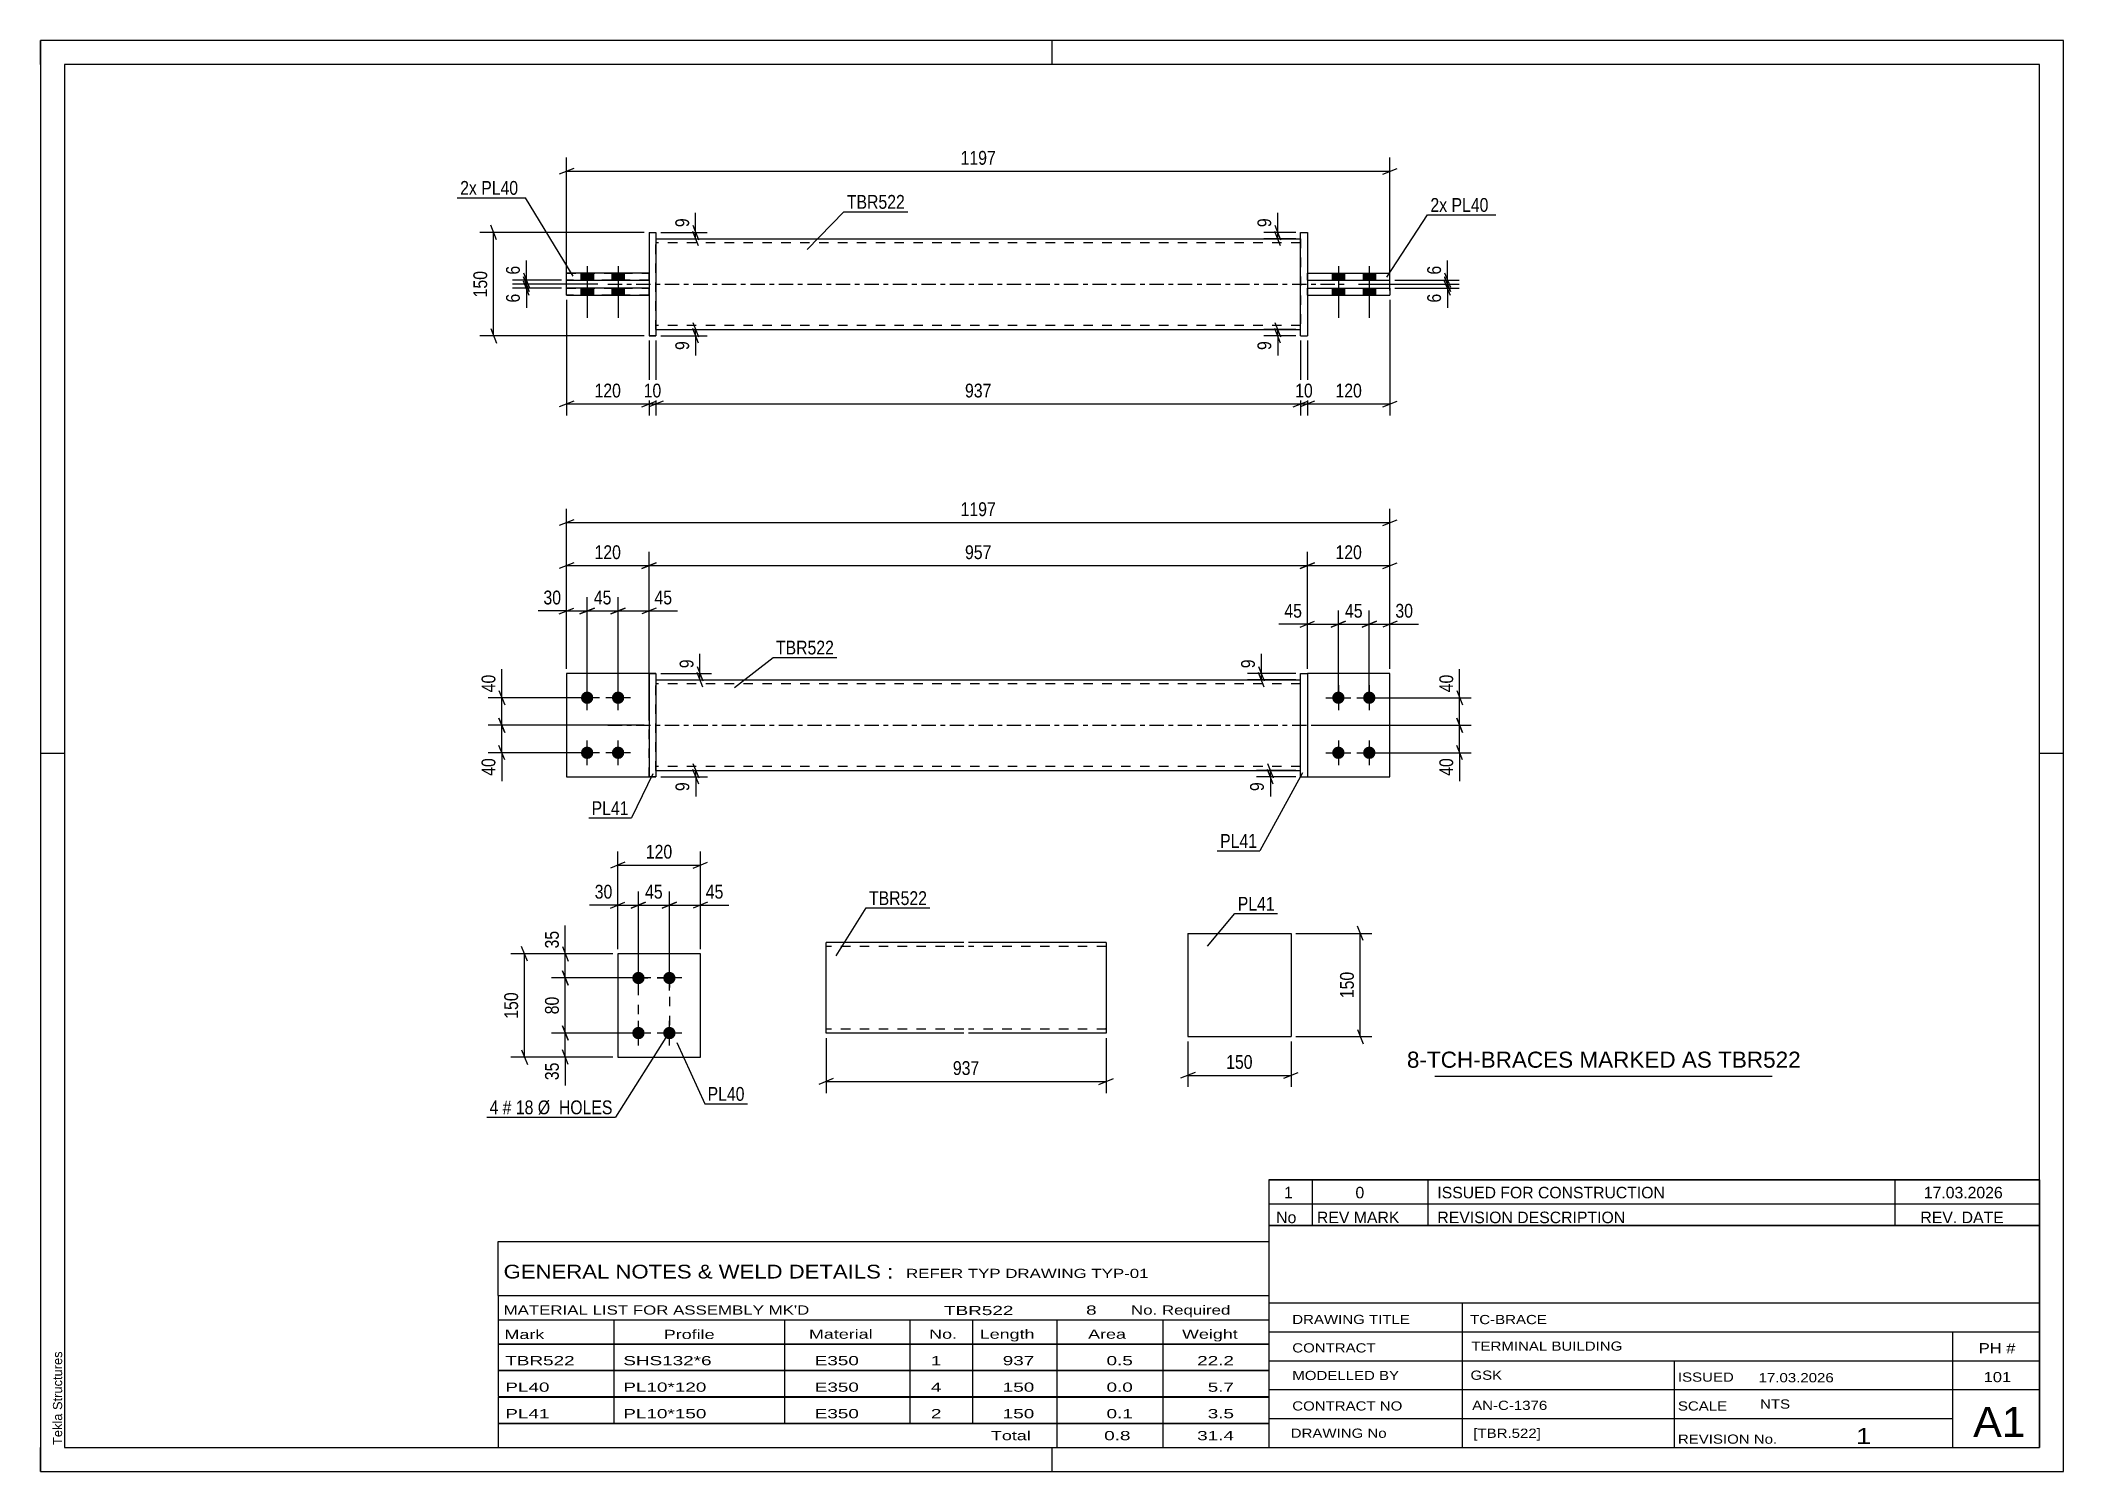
# Model space of a CAD drawing. Header units: millimetres. Extents: x 0 to 420, y 0 to 297.
import ezdxf

# ---------------------------------------------------------------- set-up
doc = ezdxf.new("R2010")
doc.units = ezdxf.units.MM
doc.linetypes.add('DXK_LINE_DOT2', pattern=[3.9198, 1.9599, -1.9599])
doc.linetypes.add('DXK_LINE_DOT3', pattern=[5.9187, 2.979, -0.9799, 0.9799, -0.9799])
doc.styles.add('Arial', font='ARIAL.TTF', dxfattribs={"height": 0.2})
doc.styles.add('Arial Narrow', font='ARIALN.TTF', dxfattribs={"height": 0.2})

# ---------------------------------------------------------------- blocks, each defined once
blk = doc.blocks.new('Unknown-581633028-1163')
at = {"color": 5, "linetype": 'Continuous'}
for p, q in [((420, 297), (0, 297)), ((0, 297), (0, 0)), ((0, 292), (0, 297)), ((210, 292), (210, 297)), ((420, 0), (420, 297)), ((415, 292), (5, 292)), ((5, 292), (5, 5)), ((415, 5), (415, 292)), ((5, 149), (0, 149)), ((420, 149), (415, 149)), ((0, 0), (0, 5)), ((5, 5), (415, 5)), ((210, 0), (210, 5)), ((0, 0), (420, 0))]:
    blk.add_line(p, q, dxfattribs=at)
at = {"color": 174, "linetype": 'Continuous', "style": 'Arial'}
blk.add_text('Tekla Structures', height=1.9102, rotation=90, dxfattribs=at).set_placement((4.5, 5.5))
blk = doc.blocks.new('Part-581633028-1810 - 1791')
at = {"color": 2, "linetype": 'Continuous'}
for p, q in [((127.78, 164.31), (261.59, 164.31)), ((127.78, 145.46), (261.59, 145.46))]:
    blk.add_line(p, q, dxfattribs=at)
at = {"color": 7, "linetype": 'DXK_LINE_DOT2'}
for p, q in [((127.78, 145.46), (127.78, 164.31)), ((261.59, 145.46), (261.59, 164.31)), ((261.59, 163.46), (127.78, 163.46)), ((261.59, 146.31), (127.78, 146.31))]:
    blk.add_line(p, q, dxfattribs=at)
at = {"color": 7, "linetype": 'DXK_LINE_DOT3'}
blk.add_line((117.78, 154.88), (271.59, 154.88), dxfattribs=at)
blk = doc.blocks.new('Part-581633028-1798 - 1791')
at = {"color": 7, "linetype": 'DXK_LINE_DOT2'}
for p, q in [((280.16, 165.6), (263.02, 165.6)), ((263.02, 165.6), (263.02, 144.17)), ((280.16, 144.17), (280.16, 165.6)), ((263.02, 144.17), (280.16, 144.17))]:
    blk.add_line(p, q, dxfattribs=at)
blk = doc.blocks.new('Part-581633028-1815 - 1791')
at = {"color": 2, "linetype": 'Continuous'}
for p, q in [((280.16, 165.6), (263.02, 165.6)), ((280.16, 144.17), (280.16, 165.6)), ((263.02, 144.17), (280.16, 144.17))]:
    blk.add_line(p, q, dxfattribs=at)
at = {"color": 7, "linetype": 'DXK_LINE_DOT2'}
blk.add_line((263.02, 165.6), (263.02, 144.17), dxfattribs=at)
blk = doc.blocks.new('Bolt-581633028-1799 - 1791')
at = {"linetype": 'Continuous'}
for points in [[(113.49, 159.31, -1), (113.49, 161.88, -1)], [(119.92, 159.31, -1), (119.92, 161.88, -1)], [(113.49, 147.88, -1), (113.49, 150.46, -1)], [(119.92, 147.88, -1), (119.92, 150.46, -1)]]:
    blk.add_hatch(color=1, dxfattribs=at).paths.add_polyline_path(points)
at = {"color": 1, "linetype": 'Continuous'}
for p, q in [((116.06, 160.6), (110.92, 160.6)), ((113.49, 158.03), (113.49, 163.17)), ((122.49, 160.6), (117.35, 160.6)), ((119.92, 158.03), (119.92, 163.17)), ((113.49, 146.6), (113.49, 151.74)), ((119.92, 146.6), (119.92, 151.74)), ((116.06, 149.17), (110.92, 149.17)), ((122.49, 149.17), (117.35, 149.17))]:
    blk.add_line(p, q, dxfattribs=at)
blk = doc.blocks.new('Bolt-581633028-1800 - 1791')
at = {"linetype": 'Continuous'}
for points in [[(269.45, 161.88, -1), (269.45, 159.31, -1)], [(275.87, 161.88, -1), (275.87, 159.31, -1)], [(269.45, 150.46, -1), (269.45, 147.88, -1)], [(275.87, 150.46, -1), (275.87, 147.88, -1)]]:
    blk.add_hatch(color=1, dxfattribs=at).paths.add_polyline_path(points)
at = {"color": 1, "linetype": 'Continuous'}
for p, q in [((266.87, 160.6), (272.02, 160.6)), ((269.45, 163.17), (269.45, 158.03)), ((273.3, 160.6), (278.45, 160.6)), ((275.87, 163.17), (275.87, 158.03)), ((269.45, 151.74), (269.45, 146.6)), ((275.87, 151.74), (275.87, 146.6)), ((266.87, 149.17), (272.02, 149.17)), ((273.3, 149.17), (278.45, 149.17))]:
    blk.add_line(p, q, dxfattribs=at)
blk = doc.blocks.new('Part-581633028-1820 - 1791')
at = {"color": 2, "linetype": 'Continuous'}
for p, q in [((127.78, 165.6), (126.35, 165.6)), ((126.35, 165.6), (126.35, 144.17)), ((127.78, 165.6), (127.78, 165.6)), ((127.78, 165.6), (127.78, 144.17)), ((126.35, 144.17), (127.78, 144.17))]:
    blk.add_line(p, q, dxfattribs=at)
at = {"color": 7, "linetype": 'DXK_LINE_DOT2'}
for p, q in [((126.35, 165.6), (127.78, 165.6)), ((127.78, 144.17), (126.35, 144.17))]:
    blk.add_line(p, q, dxfattribs=at)
blk = doc.blocks.new('Part-581633028-1825 - 1791')
at = {"color": 7, "linetype": 'DXK_LINE_DOT2'}
for p, q in [((126.35, 165.6), (109.2, 165.6)), ((109.2, 165.6), (109.2, 144.17)), ((126.35, 144.17), (126.35, 165.6)), ((109.2, 144.17), (126.35, 144.17))]:
    blk.add_line(p, q, dxfattribs=at)
blk = doc.blocks.new('Part-581633028-1830 - 1791')
at = {"color": 2, "linetype": 'Continuous'}
for p, q in [((126.35, 165.6), (109.2, 165.6)), ((109.2, 165.6), (109.2, 144.17)), ((109.2, 144.17), (126.35, 144.17))]:
    blk.add_line(p, q, dxfattribs=at)
at = {"color": 7, "linetype": 'DXK_LINE_DOT2'}
blk.add_line((126.35, 144.17), (126.35, 165.6), dxfattribs=at)
blk = doc.blocks.new('Part-581633028-1835 - 1791')
at = {"color": 2, "linetype": 'Continuous'}
for p, q in [((261.59, 165.6), (263.02, 165.6)), ((261.59, 144.17), (261.59, 165.6)), ((263.02, 165.6), (263.02, 144.17)), ((261.59, 144.17), (261.59, 144.17)), ((261.59, 144.17), (263.02, 144.17))]:
    blk.add_line(p, q, dxfattribs=at)
at = {"color": 7, "linetype": 'DXK_LINE_DOT2'}
for p, q in [((261.59, 165.6), (263.02, 165.6)), ((261.59, 144.17), (263.02, 144.17))]:
    blk.add_line(p, q, dxfattribs=at)
blk = doc.blocks.new('Part-581633028-2156 - 2128')
at = {"color": 2, "linetype": 'Continuous'}
for p, q in [((127.78, 255.85), (261.59, 255.85)), ((127.78, 236.99), (261.59, 236.99))]:
    blk.add_line(p, q, dxfattribs=at)
at = {"color": 7, "linetype": 'DXK_LINE_DOT2'}
for p, q in [((127.78, 236.99), (127.78, 255.85)), ((261.59, 254.99), (127.78, 254.99)), ((261.59, 255.85), (261.59, 236.99)), ((261.59, 237.85), (127.78, 237.85))]:
    blk.add_line(p, q, dxfattribs=at)
at = {"color": 7, "linetype": 'DXK_LINE_DOT3'}
blk.add_line((117.78, 246.42), (271.59, 246.42), dxfattribs=at)
blk = doc.blocks.new('Part-581633028-2140 - 2128')
at = {"color": 2, "linetype": 'Continuous'}
for p, q in [((126.35, 257.14), (127.78, 257.14)), ((126.35, 257.14), (126.35, 235.71)), ((127.78, 257.14), (127.78, 257.14)), ((127.78, 257.14), (127.78, 235.71)), ((127.78, 235.71), (126.35, 235.71)), ((126.35, 235.71), (126.35, 235.71))]:
    blk.add_line(p, q, dxfattribs=at)
at = {"color": 7, "linetype": 'DXK_LINE_DOT2'}
for p, q in [((126.35, 257.14), (127.78, 257.14)), ((126.35, 235.71), (127.78, 235.71)), ((126.35, 235.71), (126.35, 235.71))]:
    blk.add_line(p, q, dxfattribs=at)
blk = doc.blocks.new('Part-581633028-2150 - 2128')
at = {"color": 2, "linetype": 'Continuous'}
for p, q in [((126.35, 245.57), (109.2, 245.57)), ((109.2, 244.14), (109.2, 245.57)), ((109.2, 244.14), (126.35, 244.14)), ((109.2, 244.14), (109.2, 244.14)), ((126.35, 244.14), (126.35, 245.57))]:
    blk.add_line(p, q, dxfattribs=at)
at = {"color": 7, "linetype": 'DXK_LINE_DOT2'}
for p, q in [((109.2, 245.57), (126.35, 245.57)), ((126.35, 244.14), (109.2, 244.14))]:
    blk.add_line(p, q, dxfattribs=at)
blk = doc.blocks.new('Part-581633028-2134 - 2128')
at = {"color": 2, "linetype": 'Continuous'}
for p, q in [((263.02, 245.57), (280.16, 245.57)), ((263.02, 244.14), (263.02, 245.57)), ((263.02, 244.14), (263.02, 244.14)), ((263.02, 244.14), (280.16, 244.14)), ((280.16, 245.57), (280.16, 244.14))]:
    blk.add_line(p, q, dxfattribs=at)
at = {"color": 7, "linetype": 'DXK_LINE_DOT2'}
for p, q in [((263.02, 245.57), (280.16, 245.57)), ((263.02, 244.14), (280.16, 244.14))]:
    blk.add_line(p, q, dxfattribs=at)
blk = doc.blocks.new('Part-581633028-2139 - 2128')
at = {"color": 2, "linetype": 'Continuous'}
for p, q in [((263.02, 248.71), (280.16, 248.71)), ((263.02, 247.28), (263.02, 248.71)), ((280.16, 247.28), (280.16, 248.71)), ((263.02, 247.28), (263.02, 247.28)), ((263.02, 247.28), (280.16, 247.28))]:
    blk.add_line(p, q, dxfattribs=at)
at = {"color": 7, "linetype": 'DXK_LINE_DOT2'}
for p, q in [((263.02, 248.71), (280.16, 248.71)), ((263.02, 247.28), (280.16, 247.28))]:
    blk.add_line(p, q, dxfattribs=at)
blk = doc.blocks.new('Part-581633028-2145 - 2128')
at = {"color": 2, "linetype": 'Continuous'}
for p, q in [((126.35, 248.71), (109.2, 248.71)), ((109.2, 247.28), (109.2, 248.71)), ((126.35, 247.28), (126.35, 248.71)), ((109.2, 247.28), (126.35, 247.28)), ((109.2, 247.28), (109.2, 247.28))]:
    blk.add_line(p, q, dxfattribs=at)
at = {"color": 7, "linetype": 'DXK_LINE_DOT2'}
for p, q in [((109.2, 248.71), (126.35, 248.71)), ((126.35, 247.28), (109.2, 247.28))]:
    blk.add_line(p, q, dxfattribs=at)
blk = doc.blocks.new('Part-581633028-2151 - 2128')
at = {"color": 2, "linetype": 'Continuous'}
for p, q in [((261.59, 257.14), (261.59, 257.14)), ((261.59, 235.71), (261.59, 257.14)), ((261.59, 257.14), (263.02, 257.14)), ((263.02, 257.14), (263.02, 257.14)), ((263.02, 257.14), (263.02, 235.71)), ((261.59, 235.71), (263.02, 235.71)), ((261.59, 235.71), (261.59, 235.71)), ((263.02, 235.71), (263.02, 235.71))]:
    blk.add_line(p, q, dxfattribs=at)
at = {"color": 7, "linetype": 'DXK_LINE_DOT2'}
for p, q in [((261.59, 257.14), (263.02, 257.14)), ((261.59, 235.71), (263.02, 235.71)), ((263.02, 235.71), (263.02, 235.71))]:
    blk.add_line(p, q, dxfattribs=at)
blk = doc.blocks.new('Bolt-581633028-2157 - 2128')
at = {"linetype": 'Continuous'}
for points in [[(270.73, 248.71), (268.16, 248.71), (268.16, 247.28), (270.73, 247.28)], [(270.73, 248.71), (268.16, 248.71), (268.16, 247.28), (270.73, 247.28)], [(277.16, 248.71), (274.59, 248.71), (274.59, 247.28), (277.16, 247.28)], [(277.16, 248.71), (274.59, 248.71), (274.59, 247.28), (277.16, 247.28)], [(270.73, 245.57), (268.16, 245.57), (268.16, 244.14), (270.73, 244.14)], [(270.73, 245.57), (268.16, 245.57), (268.16, 244.14), (270.73, 244.14)], [(277.16, 245.57), (274.59, 245.57), (274.59, 244.14), (277.16, 244.14)], [(277.16, 245.57), (274.59, 245.57), (274.59, 244.14), (277.16, 244.14)]]:
    blk.add_hatch(color=1, dxfattribs=at).paths.add_polyline_path(points)
at = {"color": 1, "linetype": 'Continuous'}
for p, q in [((268.16, 248.71), (268.16, 247.28)), ((268.16, 248.71), (268.16, 247.28)), ((269.45, 250.14), (269.45, 239.42)), ((269.45, 250.14), (269.45, 239.42)), ((270.73, 248.71), (270.73, 247.28)), ((270.73, 248.71), (270.73, 247.28)), ((274.59, 248.71), (274.59, 247.28)), ((274.59, 248.71), (274.59, 247.28)), ((275.87, 250.14), (275.87, 239.42)), ((275.87, 250.14), (275.87, 239.42)), ((277.16, 248.71), (277.16, 247.28)), ((277.16, 248.71), (277.16, 247.28)), ((268.16, 245.57), (268.16, 244.14)), ((268.16, 245.57), (268.16, 244.14)), ((270.73, 245.57), (270.73, 244.14)), ((270.73, 245.57), (270.73, 244.14)), ((274.59, 245.57), (274.59, 244.14)), ((274.59, 245.57), (274.59, 244.14)), ((277.16, 245.57), (277.16, 244.14)), ((277.16, 245.57), (277.16, 244.14))]:
    blk.add_line(p, q, dxfattribs=at)
blk = doc.blocks.new('Bolt-581633028-2158 - 2128')
at = {"linetype": 'Continuous'}
for points in [[(112.2, 247.28), (114.78, 247.28), (114.78, 248.71), (112.2, 248.71)], [(112.2, 247.28), (114.78, 247.28), (114.78, 248.71), (112.2, 248.71)], [(118.63, 247.28), (121.2, 247.28), (121.2, 248.71), (118.63, 248.71)], [(118.63, 247.28), (121.2, 247.28), (121.2, 248.71), (118.63, 248.71)], [(112.2, 244.14), (114.78, 244.14), (114.78, 245.57), (112.2, 245.57)], [(112.2, 244.14), (114.78, 244.14), (114.78, 245.57), (112.2, 245.57)], [(118.63, 244.14), (121.2, 244.14), (121.2, 245.57), (118.63, 245.57)], [(118.63, 244.14), (121.2, 244.14), (121.2, 245.57), (118.63, 245.57)]]:
    blk.add_hatch(color=1, dxfattribs=at).paths.add_polyline_path(points)
at = {"color": 1, "linetype": 'Continuous'}
for p, q in [((112.2, 248.71), (112.2, 247.28)), ((112.2, 248.71), (112.2, 247.28)), ((113.49, 250.14), (113.49, 239.42)), ((113.49, 250.14), (113.49, 239.42)), ((114.78, 248.71), (114.78, 247.28)), ((114.78, 248.71), (114.78, 247.28)), ((118.63, 248.71), (118.63, 247.28)), ((118.63, 248.71), (118.63, 247.28)), ((119.92, 250.14), (119.92, 239.42)), ((119.92, 250.14), (119.92, 239.42)), ((121.2, 248.71), (121.2, 247.28)), ((121.2, 248.71), (121.2, 247.28)), ((112.2, 245.57), (112.2, 244.14)), ((112.2, 245.57), (112.2, 244.14)), ((114.78, 245.57), (114.78, 244.14)), ((114.78, 245.57), (114.78, 244.14)), ((118.63, 245.57), (118.63, 244.14)), ((118.63, 245.57), (118.63, 244.14)), ((121.2, 245.57), (121.2, 244.14)), ((121.2, 245.57), (121.2, 244.14))]:
    blk.add_line(p, q, dxfattribs=at)
blk = doc.blocks.new('Bolt-581633028-1444 - 1410')
at = {"linetype": 'Continuous'}
for points in [[(124.14, 101.14, -1), (124.14, 103.71, -1)], [(130.57, 101.14, -1), (130.57, 103.71, -1)], [(124.14, 89.71, -1), (124.14, 92.29, -1)], [(130.57, 89.71, -1), (130.57, 92.29, -1)]]:
    blk.add_hatch(color=1, dxfattribs=at).paths.add_polyline_path(points)
at = {"color": 1, "linetype": 'Continuous'}
for p, q in [((126.71, 102.43), (121.57, 102.43)), ((124.14, 99.86), (124.14, 105)), ((133.14, 102.43), (128, 102.43)), ((130.57, 99.86), (130.57, 105)), ((124.14, 88.43), (124.14, 93.57)), ((130.57, 88.43), (130.57, 93.57)), ((126.71, 91), (121.57, 91)), ((133.14, 91), (128, 91))]:
    blk.add_line(p, q, dxfattribs=at)
blk = doc.blocks.new('Part-581633028-1459 - 1410')
at = {"color": 2, "linetype": 'Continuous'}
for p, q in [((137, 107.43), (119.85, 107.43)), ((119.85, 107.43), (119.85, 86)), ((137, 86), (137, 107.43)), ((119.85, 86), (137, 86))]:
    blk.add_line(p, q, dxfattribs=at)
blk = doc.blocks.new('Part-581633028-1390 - 1374')
at = {"color": 2, "linetype": 'Continuous'}
for p, q in [((238.19, 111.69), (238.19, 90.26)), ((238.19, 111.69), (259.62, 111.69)), ((259.62, 111.69), (259.62, 90.26)), ((238.19, 90.26), (259.62, 90.26))]:
    blk.add_line(p, q, dxfattribs=at)
blk = doc.blocks.new('Part-581633028-1273 - 1255')
at = {"color": 2, "linetype": 'Continuous'}
for p, q in [((191.67, 109.81), (163.09, 109.81)), ((163.09, 91.08), (163.09, 109.81)), ((221.24, 109.81), (192.67, 109.81)), ((221.24, 109.81), (221.24, 109.68)), ((221.24, 109.68), (221.24, 108.09)), ((221.24, 108.09), (221.24, 90.95)), ((163.09, 90.95), (163.09, 91.08)), ((191.67, 90.95), (163.09, 90.95)), ((221.24, 90.95), (192.67, 90.95))]:
    blk.add_line(p, q, dxfattribs=at)
at = {"color": 7, "linetype": 'DXK_LINE_DOT2'}
for p, q in [((221.24, 109.3), (221.24, 108.09)), ((191.67, 108.95), (163.09, 108.95)), ((221.24, 108.95), (192.67, 108.95)), ((163.09, 91.81), (163.09, 91.87)), ((191.67, 91.81), (163.09, 91.81)), ((163.09, 90.95), (163.09, 90.95)), ((221.24, 91.81), (192.67, 91.81)), ((221.24, 91.87), (221.24, 92.01)), ((221.24, 91.81), (221.24, 91.87)), ((221.24, 91.81), (221.24, 91.87))]:
    blk.add_line(p, q, dxfattribs=at)
blk = doc.blocks.new('Rectangle-581633028-1568 - 1410')
at = {"color": 1, "linetype": 'DXK_LINE_DOT2'}
blk.add_lwpolyline([(124.14, 102.43), (130.57, 102.43), (130.57, 91), (124.14, 91), (124.14, 102.43)], close=True, dxfattribs=at)
blk = doc.blocks.new('StraightDimension-581633028-1869 - 1791')
at = {"color": 7, "linetype": 'Continuous'}
for p, q in [((95.19, 156.38), (96.39, 153.38)), ((125.35, 154.88), (92.94, 154.88)), ((95.79, 149.17), (95.79, 154.88)), ((112.49, 149.17), (92.94, 149.17)), ((96.39, 147.67), (95.19, 150.67))]:
    blk.add_line(p, q, dxfattribs=at)
at = {"color": 0}
blk.add_wipeout([(95.04, 148.65), (90.84, 148.65), (90.84, 143.79), (95.04, 143.79)], dxfattribs=at)
at = {"color": 7, "linetype": 'Continuous'}
blk.add_line((95.79, 149.17), (95.79, 143.26), dxfattribs=at)
blk.add_line((95.79, 149.17), (95.79, 143.26), dxfattribs=at)
at = {"color": 3, "style": 'Arial Narrow'}
blk.add_text('40', height=2.863, rotation=90.0002, dxfattribs=at).set_placement((94.44, 144.39))
blk = doc.blocks.new('StraightDimension-581633028-2023 - 1791')
at = {"color": 7, "linetype": 'Continuous'}
for p, q in [((110.7, 197.54), (107.7, 196.34)), ((109.2, 166.6), (109.2, 199.79)), ((278.66, 196.34), (281.66, 197.54)), ((280.16, 166.6), (280.16, 199.79)), ((109.2, 196.94), (280.16, 196.94))]:
    blk.add_line(p, q, dxfattribs=at)
at = {"color": 0}
blk.add_wipeout([(198.94, 197.69), (198.94, 201.89), (190.43, 201.89), (190.43, 197.69)], dxfattribs=at)
at = {"color": 3, "style": 'Arial Narrow'}
blk.add_text('1197', height=2.863, dxfattribs=at).set_placement((191.03, 198.29))
blk = doc.blocks.new('StraightDimension-581633028-1842 - 1791')
at = {"color": 7, "linetype": 'Continuous'}
for p, q in [((260.59, 165.6), (250.62, 165.6)), ((260.59, 164.31), (250.62, 164.31)), ((252.87, 167.1), (254.07, 164.1)), ((254.07, 162.81), (252.87, 165.81)), ((253.47, 164.31), (253.47, 165.6))]:
    blk.add_line(p, q, dxfattribs=at)
at = {"color": 0}
blk.add_wipeout([(252.72, 169.15), (248.52, 169.15), (248.52, 166.12), (252.72, 166.12)], dxfattribs=at)
at = {"color": 7, "linetype": 'Continuous'}
blk.add_line((253.47, 165.6), (253.47, 169.68), dxfattribs=at)
blk.add_line((253.47, 165.6), (253.47, 169.68), dxfattribs=at)
at = {"color": 3, "style": 'Arial Narrow'}
blk.add_text('9', height=2.86, rotation=90.0002, dxfattribs=at).set_placement((252.12, 166.72))
blk = doc.blocks.new('StraightDimension-581633028-2043 - 1791')
at = {"color": 7, "linetype": 'Continuous'}
for p, q in [((261.52, 175.26), (264.52, 176.46)), ((263.02, 166.6), (263.02, 178.71)), ((270.95, 176.46), (267.95, 175.26)), ((269.45, 161.6), (269.45, 178.71)), ((263.02, 175.86), (269.45, 175.86))]:
    blk.add_line(p, q, dxfattribs=at)
at = {"color": 0}
blk.add_wipeout([(262.49, 176.61), (262.49, 180.81), (257.64, 180.81), (257.64, 176.61)], dxfattribs=at)
at = {"color": 7, "linetype": 'Continuous'}
blk.add_line((263.02, 175.86), (257.11, 175.86), dxfattribs=at)
blk.add_line((263.02, 175.86), (257.11, 175.86), dxfattribs=at)
at = {"color": 3, "style": 'Arial Narrow'}
blk.add_text('45', height=2.863, dxfattribs=at).set_placement((258.24, 177.21))
blk = doc.blocks.new('StraightDimension-581633028-1851 - 1791')
at = {"color": 7, "linetype": 'Continuous'}
for p, q in [((260.59, 145.46), (252.48, 145.46)), ((260.59, 144.17), (252.48, 144.17)), ((254.73, 146.96), (255.93, 143.96)), ((255.93, 142.67), (254.73, 145.67)), ((255.33, 144.17), (255.33, 145.46))]:
    blk.add_line(p, q, dxfattribs=at)
at = {"color": 0}
blk.add_wipeout([(254.58, 143.65), (250.38, 143.65), (250.38, 140.62), (254.58, 140.62)], dxfattribs=at)
at = {"color": 7, "linetype": 'Continuous'}
blk.add_line((255.33, 144.17), (255.33, 140.09), dxfattribs=at)
blk.add_line((255.33, 144.17), (255.33, 140.09), dxfattribs=at)
at = {"color": 3, "style": 'Arial Narrow'}
blk.add_text('9', height=2.86, rotation=90.0002, dxfattribs=at).set_placement((253.98, 141.22))
blk = doc.blocks.new('StraightDimension-581633028-1988 - 1791')
at = {"color": 7, "linetype": 'Continuous'}
for p, q in [((109.2, 166.6), (109.2, 190.86)), ((126.35, 155.88), (126.35, 190.86)), ((110.7, 188.61), (107.7, 187.41)), ((109.2, 188.01), (126.35, 188.01)), ((124.85, 187.41), (127.85, 188.61))]:
    blk.add_line(p, q, dxfattribs=at)
at = {"color": 0}
blk.add_wipeout([(121.12, 188.76), (121.12, 192.96), (114.43, 192.96), (114.43, 188.76)], dxfattribs=at)
at = {"color": 3, "style": 'Arial Narrow'}
blk.add_text('120', height=2.863, dxfattribs=at).set_placement((115.03, 189.36))
blk = doc.blocks.new('StraightDimension-581633028-1924 - 1791')
at = {"color": 7, "linetype": 'Continuous'}
for p, q in [((113.49, 161.6), (113.49, 181.46)), ((119.92, 161.6), (119.92, 181.46)), ((111.99, 178.01), (114.99, 179.21)), ((113.49, 178.61), (119.92, 178.61)), ((121.42, 179.21), (118.42, 178.01))]:
    blk.add_line(p, q, dxfattribs=at)
at = {"color": 0}
blk.add_wipeout([(119.13, 179.36), (119.13, 183.56), (114.28, 183.56), (114.28, 179.36)], dxfattribs=at)
at = {"color": 3, "style": 'Arial Narrow'}
blk.add_text('45', height=2.863, dxfattribs=at).set_placement((114.88, 179.96))
blk = doc.blocks.new('StraightDimension-581633028-1860 - 1791')
at = {"color": 7, "linetype": 'Continuous'}
for p, q in [((128.78, 145.46), (138.45, 145.46)), ((128.78, 144.17), (138.45, 144.17)), ((135.45, 146.96), (136.65, 143.96)), ((136.65, 142.67), (135.45, 145.67)), ((136.05, 144.17), (136.05, 145.46))]:
    blk.add_line(p, q, dxfattribs=at)
at = {"color": 0}
blk.add_wipeout([(135.3, 143.65), (131.1, 143.65), (131.1, 140.62), (135.3, 140.62)], dxfattribs=at)
at = {"color": 7, "linetype": 'Continuous'}
blk.add_line((136.05, 144.17), (136.05, 140.09), dxfattribs=at)
blk.add_line((136.05, 144.17), (136.05, 140.09), dxfattribs=at)
at = {"color": 3, "style": 'Arial Narrow'}
blk.add_text('9', height=2.86, rotation=90.0002, dxfattribs=at).set_placement((134.7, 141.22))
blk = doc.blocks.new('StraightDimension-581633028-1878 - 1791')
at = {"color": 7, "linetype": 'Continuous'}
for p, q in [((112.49, 160.6), (92.94, 160.6)), ((95.19, 162.1), (96.39, 159.1)), ((95.79, 154.88), (95.79, 160.6)), ((96.39, 153.38), (95.19, 156.38)), ((125.35, 154.88), (92.94, 154.88))]:
    blk.add_line(p, q, dxfattribs=at)
at = {"color": 0}
blk.add_wipeout([(95.04, 165.98), (90.84, 165.98), (90.84, 161.12), (95.04, 161.12)], dxfattribs=at)
at = {"color": 7, "linetype": 'Continuous'}
blk.add_line((95.79, 160.6), (95.79, 166.51), dxfattribs=at)
blk.add_line((95.79, 160.6), (95.79, 166.51), dxfattribs=at)
at = {"color": 3, "style": 'Arial Narrow'}
blk.add_text('40', height=2.863, rotation=90.0002, dxfattribs=at).set_placement((94.44, 161.72))
blk = doc.blocks.new('StraightDimension-581633028-1908 - 1791')
at = {"color": 7, "linetype": 'Continuous'}
for p, q in [((119.92, 161.6), (119.92, 181.46)), ((126.35, 166.6), (126.35, 181.46)), ((118.42, 178.01), (121.42, 179.21)), ((119.92, 178.61), (126.35, 178.61)), ((127.85, 179.21), (124.85, 178.01))]:
    blk.add_line(p, q, dxfattribs=at)
at = {"color": 0}
blk.add_wipeout([(131.73, 179.36), (131.73, 183.56), (126.87, 183.56), (126.87, 179.36)], dxfattribs=at)
at = {"color": 7, "linetype": 'Continuous'}
blk.add_line((126.35, 178.61), (132.25, 178.61), dxfattribs=at)
blk.add_line((126.35, 178.61), (132.25, 178.61), dxfattribs=at)
at = {"color": 3, "style": 'Arial Narrow'}
blk.add_text('45', height=2.863, dxfattribs=at).set_placement((127.47, 179.96))
blk = doc.blocks.new('StraightDimension-581633028-1937 - 1791')
at = {"color": 7, "linetype": 'Continuous'}
for p, q in [((109.2, 166.6), (109.2, 181.46)), ((113.49, 161.6), (113.49, 181.46)), ((107.7, 178.01), (110.7, 179.21)), ((109.2, 178.61), (113.49, 178.61)), ((114.99, 179.21), (111.99, 178.01))]:
    blk.add_line(p, q, dxfattribs=at)
at = {"color": 0}
blk.add_wipeout([(108.68, 179.36), (108.68, 183.56), (103.82, 183.56), (103.82, 179.36)], dxfattribs=at)
at = {"color": 7, "linetype": 'Continuous'}
blk.add_line((109.2, 178.61), (103.3, 178.61), dxfattribs=at)
blk.add_line((109.2, 178.61), (103.3, 178.61), dxfattribs=at)
at = {"color": 3, "style": 'Arial Narrow'}
blk.add_text('30', height=2.863, dxfattribs=at).set_placement((104.42, 179.96))
blk = doc.blocks.new('StraightDimension-581633028-2059 - 1791')
at = {"color": 7, "linetype": 'Continuous'}
for p, q in [((267.95, 175.26), (270.95, 176.46)), ((269.45, 161.6), (269.45, 178.71)), ((277.37, 176.46), (274.37, 175.26)), ((275.87, 161.6), (275.87, 178.71)), ((269.45, 175.86), (275.87, 175.86))]:
    blk.add_line(p, q, dxfattribs=at)
at = {"color": 0}
blk.add_wipeout([(275.09, 176.61), (275.09, 180.81), (270.23, 180.81), (270.23, 176.61)], dxfattribs=at)
at = {"color": 3, "style": 'Arial Narrow'}
blk.add_text('45', height=2.863, dxfattribs=at).set_placement((270.83, 177.21))
blk = doc.blocks.new('StraightDimension-581633028-1954 - 1791')
at = {"color": 7, "linetype": 'Continuous'}
for p, q in [((263.02, 166.6), (263.02, 190.86)), ((280.16, 166.6), (280.16, 190.86)), ((264.52, 188.61), (261.52, 187.41)), ((263.02, 188.01), (280.16, 188.01)), ((278.66, 187.41), (281.66, 188.61))]:
    blk.add_line(p, q, dxfattribs=at)
at = {"color": 0}
blk.add_wipeout([(274.93, 188.76), (274.93, 192.96), (268.25, 192.96), (268.25, 188.76)], dxfattribs=at)
at = {"color": 3, "style": 'Arial Narrow'}
blk.add_text('120', height=2.863, dxfattribs=at).set_placement((268.85, 189.36))
blk = doc.blocks.new('StraightDimension-581633028-1973 - 1791')
at = {"color": 7, "linetype": 'Continuous'}
for p, q in [((126.35, 155.88), (126.35, 190.86)), ((263.02, 166.6), (263.02, 190.86)), ((127.85, 188.61), (124.85, 187.41)), ((126.35, 188.01), (263.02, 188.01)), ((261.52, 187.41), (264.52, 188.61))]:
    blk.add_line(p, q, dxfattribs=at)
at = {"color": 0}
blk.add_wipeout([(198.02, 188.76), (198.02, 192.96), (191.34, 192.96), (191.34, 188.76)], dxfattribs=at)
at = {"color": 3, "style": 'Arial Narrow'}
blk.add_text('957', height=2.863, dxfattribs=at).set_placement((191.94, 189.36))
blk = doc.blocks.new('StraightDimension-581633028-2004 - 1791')
at = {"color": 7, "linetype": 'Continuous'}
for p, q in [((276.87, 160.6), (297.03, 160.6)), ((294.03, 162.1), (295.23, 159.1)), ((294.63, 154.88), (294.63, 160.6)), ((295.23, 153.38), (294.03, 156.38)), ((264.02, 154.88), (297.03, 154.88))]:
    blk.add_line(p, q, dxfattribs=at)
at = {"color": 0}
blk.add_wipeout([(293.88, 165.98), (289.68, 165.98), (289.68, 161.12), (293.88, 161.12)], dxfattribs=at)
at = {"color": 7, "linetype": 'Continuous'}
blk.add_line((294.63, 160.6), (294.63, 166.51), dxfattribs=at)
blk.add_line((294.63, 160.6), (294.63, 166.51), dxfattribs=at)
at = {"color": 3, "style": 'Arial Narrow'}
blk.add_text('40', height=2.863, rotation=90.0002, dxfattribs=at).set_placement((293.28, 161.72))
blk = doc.blocks.new('StraightDimension-581633028-2072 - 1791')
at = {"color": 7, "linetype": 'Continuous'}
for p, q in [((274.37, 175.26), (277.37, 176.46)), ((275.87, 161.6), (275.87, 178.71)), ((281.66, 176.46), (278.66, 175.26)), ((280.16, 166.6), (280.16, 178.71)), ((275.87, 175.86), (280.16, 175.86))]:
    blk.add_line(p, q, dxfattribs=at)
at = {"color": 0}
blk.add_wipeout([(285.54, 176.61), (285.54, 180.81), (280.69, 180.81), (280.69, 176.61)], dxfattribs=at)
at = {"color": 7, "linetype": 'Continuous'}
blk.add_line((280.16, 175.86), (286.07, 175.86), dxfattribs=at)
blk.add_line((280.16, 175.86), (286.07, 175.86), dxfattribs=at)
at = {"color": 3, "style": 'Arial Narrow'}
blk.add_text('30', height=2.863, dxfattribs=at).set_placement((281.29, 177.21))
blk = doc.blocks.new('StraightDimension-581633028-2013 - 1791')
at = {"color": 7, "linetype": 'Continuous'}
for p, q in [((294.03, 156.38), (295.23, 153.38)), ((264.02, 154.88), (297.03, 154.88)), ((294.63, 149.17), (294.63, 154.88)), ((276.87, 149.17), (297.03, 149.17)), ((295.23, 147.67), (294.03, 150.67))]:
    blk.add_line(p, q, dxfattribs=at)
at = {"color": 0}
blk.add_wipeout([(293.88, 148.65), (289.68, 148.65), (289.68, 143.79), (293.88, 143.79)], dxfattribs=at)
at = {"color": 7, "linetype": 'Continuous'}
blk.add_line((294.63, 149.17), (294.63, 143.26), dxfattribs=at)
blk.add_line((294.63, 149.17), (294.63, 143.26), dxfattribs=at)
at = {"color": 3, "style": 'Arial Narrow'}
blk.add_text('40', height=2.863, rotation=90.0002, dxfattribs=at).set_placement((293.28, 144.39))
blk = doc.blocks.new('StraightDimension-581633028-2089 - 1791')
at = {"color": 7, "linetype": 'Continuous'}
for p, q in [((128.78, 165.6), (139.31, 165.6)), ((128.78, 164.31), (139.31, 164.31)), ((136.31, 167.1), (137.51, 164.1)), ((137.51, 162.81), (136.31, 165.81)), ((136.91, 164.31), (136.91, 165.6))]:
    blk.add_line(p, q, dxfattribs=at)
at = {"color": 0}
blk.add_wipeout([(136.16, 169.15), (131.96, 169.15), (131.96, 166.12), (136.16, 166.12)], dxfattribs=at)
at = {"color": 7, "linetype": 'Continuous'}
blk.add_line((136.91, 165.6), (136.91, 169.68), dxfattribs=at)
blk.add_line((136.91, 165.6), (136.91, 169.68), dxfattribs=at)
at = {"color": 3, "style": 'Arial Narrow'}
blk.add_text('9', height=2.86, rotation=90.0002, dxfattribs=at).set_placement((135.56, 166.72))
blk = doc.blocks.new('StraightDimension-581633028-2214 - 2128')
at = {"color": 7, "linetype": 'Continuous'}
for p, q in [((128.78, 257.14), (138.41, 257.14)), ((135.41, 258.64), (136.61, 255.64)), ((136.61, 254.35), (135.41, 257.35)), ((136.01, 255.85), (136.01, 257.14)), ((128.78, 255.85), (138.41, 255.85))]:
    blk.add_line(p, q, dxfattribs=at)
at = {"color": 0}
blk.add_wipeout([(135.26, 260.69), (131.06, 260.69), (131.06, 257.66), (135.26, 257.66)], dxfattribs=at)
at = {"color": 7, "linetype": 'Continuous'}
blk.add_line((136.01, 257.14), (136.01, 261.22), dxfattribs=at)
blk.add_line((136.01, 257.14), (136.01, 261.22), dxfattribs=at)
at = {"color": 3, "style": 'Arial Narrow'}
blk.add_text('9', height=2.86, rotation=90.0002, dxfattribs=at).set_placement((134.66, 258.26))
blk = doc.blocks.new('StraightDimension-581633028-2273 - 2128')
at = {"color": 7, "linetype": 'Continuous'}
for p, q in [((127.78, 234.71), (127.78, 219.16)), ((261.59, 234.71), (261.59, 219.16)), ((129.28, 222.16), (126.28, 220.96)), ((127.78, 221.56), (261.59, 221.56)), ((260.09, 220.96), (263.09, 222.16))]:
    blk.add_line(p, q, dxfattribs=at)
at = {"color": 0}
blk.add_wipeout([(198.02, 222.31), (198.02, 226.51), (191.34, 226.51), (191.34, 222.31)], dxfattribs=at)
at = {"color": 3, "style": 'Arial Narrow'}
blk.add_text('937', height=2.863, dxfattribs=at).set_placement((191.94, 222.91))
blk = doc.blocks.new('StraightDimension-581633028-2162 - 2128')
at = {"color": 7, "linetype": 'Continuous'}
for p, q in [((100.27, 248.78), (101.47, 245.78)), ((101.47, 244.92), (100.27, 247.92)), ((108.2, 247.28), (98.02, 247.28)), ((115.7, 246.42), (98.02, 246.42)), ((100.87, 246.42), (100.87, 247.28))]:
    blk.add_line(p, q, dxfattribs=at)
at = {"color": 0}
blk.add_wipeout([(100.12, 250.83), (95.92, 250.83), (95.92, 247.81), (100.12, 247.81)], dxfattribs=at)
at = {"color": 7, "linetype": 'Continuous'}
blk.add_line((100.87, 247.28), (100.87, 251.36), dxfattribs=at)
blk.add_line((100.87, 247.28), (100.87, 251.36), dxfattribs=at)
at = {"color": 3, "style": 'Arial Narrow'}
blk.add_text('6', height=2.86, rotation=90.0002, dxfattribs=at).set_placement((99.52, 248.41))
blk = doc.blocks.new('StraightDimension-581633028-2174 - 2128')
at = {"color": 7, "linetype": 'Continuous'}
for p, q in [((100.27, 247.92), (101.47, 244.92)), ((115.7, 246.42), (98.02, 246.42)), ((108.2, 245.57), (98.02, 245.57)), ((101.47, 244.07), (100.27, 247.07)), ((100.87, 245.57), (100.87, 246.42))]:
    blk.add_line(p, q, dxfattribs=at)
at = {"color": 0}
blk.add_wipeout([(100.12, 245.04), (95.92, 245.04), (95.92, 242.01), (100.12, 242.01)], dxfattribs=at)
at = {"color": 7, "linetype": 'Continuous'}
blk.add_line((100.87, 245.57), (100.87, 241.49), dxfattribs=at)
blk.add_line((100.87, 245.57), (100.87, 241.49), dxfattribs=at)
at = {"color": 3, "style": 'Arial Narrow'}
blk.add_text('6', height=2.86, rotation=90.0002, dxfattribs=at).set_placement((99.52, 242.61))
blk = doc.blocks.new('StraightDimension-581633028-2185 - 2128')
at = {"color": 7, "linetype": 'Continuous'}
for p, q in [((260.59, 257.14), (254.01, 257.14)), ((256.26, 258.64), (257.46, 255.64)), ((257.46, 254.35), (256.26, 257.35)), ((256.86, 255.85), (256.86, 257.14)), ((260.59, 255.85), (254.01, 255.85))]:
    blk.add_line(p, q, dxfattribs=at)
at = {"color": 0}
blk.add_wipeout([(256.11, 260.69), (251.91, 260.69), (251.91, 257.66), (256.11, 257.66)], dxfattribs=at)
at = {"color": 7, "linetype": 'Continuous'}
blk.add_line((256.86, 257.14), (256.86, 261.22), dxfattribs=at)
blk.add_line((256.86, 257.14), (256.86, 261.22), dxfattribs=at)
at = {"color": 3, "style": 'Arial Narrow'}
blk.add_text('9', height=2.86, rotation=90.0002, dxfattribs=at).set_placement((255.51, 258.26))
blk = doc.blocks.new('StraightDimension-581633028-2196 - 2128')
at = {"color": 7, "linetype": 'Continuous'}
for p, q in [((291.51, 248.78), (292.71, 245.78)), ((292.71, 244.92), (291.51, 247.92)), ((273.66, 246.42), (294.51, 246.42)), ((281.16, 247.28), (294.51, 247.28)), ((292.11, 246.42), (292.11, 247.28))]:
    blk.add_line(p, q, dxfattribs=at)
at = {"color": 0}
blk.add_wipeout([(291.36, 250.83), (287.16, 250.83), (287.16, 247.81), (291.36, 247.81)], dxfattribs=at)
at = {"color": 7, "linetype": 'Continuous'}
blk.add_line((292.11, 247.28), (292.11, 251.36), dxfattribs=at)
blk.add_line((292.11, 247.28), (292.11, 251.36), dxfattribs=at)
at = {"color": 3, "style": 'Arial Narrow'}
blk.add_text('6', height=2.86, rotation=90.0002, dxfattribs=at).set_placement((290.76, 248.41))
blk = doc.blocks.new('StraightDimension-581633028-2205 - 2128')
at = {"color": 7, "linetype": 'Continuous'}
for p, q in [((291.51, 247.92), (292.71, 244.92)), ((273.66, 246.42), (294.51, 246.42)), ((281.16, 245.57), (294.51, 245.57)), ((292.71, 244.07), (291.51, 247.07)), ((292.11, 245.57), (292.11, 246.42))]:
    blk.add_line(p, q, dxfattribs=at)
at = {"color": 0}
blk.add_wipeout([(291.36, 245.04), (287.16, 245.04), (287.16, 242.01), (291.36, 242.01)], dxfattribs=at)
at = {"color": 7, "linetype": 'Continuous'}
blk.add_line((292.11, 245.57), (292.11, 241.49), dxfattribs=at)
blk.add_line((292.11, 245.57), (292.11, 241.49), dxfattribs=at)
at = {"color": 3, "style": 'Arial Narrow'}
blk.add_text('6', height=2.86, rotation=90.0002, dxfattribs=at).set_placement((290.76, 242.61))
blk = doc.blocks.new('StraightDimension-581633028-2225 - 2128')
at = {"color": 7, "linetype": 'Continuous'}
for p, q in [((260.59, 236.99), (254.01, 236.99)), ((260.59, 235.71), (254.01, 235.71)), ((256.26, 238.49), (257.46, 235.49)), ((257.46, 234.21), (256.26, 237.21)), ((256.86, 235.71), (256.86, 236.99))]:
    blk.add_line(p, q, dxfattribs=at)
at = {"color": 0}
blk.add_wipeout([(256.11, 235.18), (251.91, 235.18), (251.91, 232.16), (256.11, 232.16)], dxfattribs=at)
at = {"color": 7, "linetype": 'Continuous'}
blk.add_line((256.86, 235.71), (256.86, 231.63), dxfattribs=at)
blk.add_line((256.86, 235.71), (256.86, 231.63), dxfattribs=at)
at = {"color": 3, "style": 'Arial Narrow'}
blk.add_text('9', height=2.86, rotation=90.0002, dxfattribs=at).set_placement((255.51, 232.76))
blk = doc.blocks.new('StraightDimension-581633028-2235 - 2128')
at = {"color": 7, "linetype": 'Continuous'}
for p, q in [((280.16, 243.14), (280.16, 219.16)), ((263.02, 234.71), (263.02, 219.16)), ((264.52, 222.16), (261.52, 220.96)), ((263.02, 221.56), (280.16, 221.56)), ((278.66, 220.96), (281.66, 222.16))]:
    blk.add_line(p, q, dxfattribs=at)
at = {"color": 0}
blk.add_wipeout([(274.93, 222.31), (274.93, 226.51), (268.25, 226.51), (268.25, 222.31)], dxfattribs=at)
at = {"color": 3, "style": 'Arial Narrow'}
blk.add_text('120', height=2.863, dxfattribs=at).set_placement((268.85, 222.91))
blk = doc.blocks.new('StraightDimension-581633028-2245 - 2128')
at = {"color": 7, "linetype": 'Continuous'}
for p, q in [((261.59, 234.71), (261.59, 219.16)), ((263.02, 234.71), (263.02, 219.16)), ((260.09, 220.96), (263.09, 222.16)), ((264.52, 222.16), (261.52, 220.96)), ((261.59, 221.56), (263.02, 221.56))]:
    blk.add_line(p, q, dxfattribs=at)
at = {"color": 0}
blk.add_wipeout([(264.73, 222.31), (264.73, 226.51), (259.88, 226.51), (259.88, 222.31)], dxfattribs=at)
at = {"color": 3, "style": 'Arial Narrow'}
blk.add_text('10', height=2.863, dxfattribs=at).set_placement((260.48, 222.91))
blk = doc.blocks.new('StraightDimension-581633028-2254 - 2128')
at = {"color": 7, "linetype": 'Continuous'}
for p, q in [((109.2, 243.14), (109.2, 219.16)), ((126.35, 234.71), (126.35, 219.16)), ((110.7, 222.16), (107.7, 220.96)), ((109.2, 221.56), (126.35, 221.56)), ((124.85, 220.96), (127.85, 222.16))]:
    blk.add_line(p, q, dxfattribs=at)
at = {"color": 0}
blk.add_wipeout([(121.12, 222.31), (121.12, 226.51), (114.43, 226.51), (114.43, 222.31)], dxfattribs=at)
at = {"color": 3, "style": 'Arial Narrow'}
blk.add_text('120', height=2.863, dxfattribs=at).set_placement((115.03, 222.91))
blk = doc.blocks.new('StraightDimension-581633028-2264 - 2128')
at = {"color": 7, "linetype": 'Continuous'}
for p, q in [((126.35, 234.71), (126.35, 219.16)), ((127.78, 234.71), (127.78, 219.16)), ((124.85, 220.96), (127.85, 222.16)), ((129.28, 222.16), (126.28, 220.96)), ((126.35, 221.56), (127.78, 221.56))]:
    blk.add_line(p, q, dxfattribs=at)
at = {"color": 0}
blk.add_wipeout([(129.49, 222.31), (129.49, 226.51), (124.63, 226.51), (124.63, 222.31)], dxfattribs=at)
at = {"color": 3, "style": 'Arial Narrow'}
blk.add_text('10', height=2.863, dxfattribs=at).set_placement((125.23, 222.91))
blk = doc.blocks.new('StraightDimension-581633028-2282 - 2128')
at = {"color": 7, "linetype": 'Continuous'}
for p, q in [((110.7, 270.46), (107.7, 269.26)), ((109.2, 245.14), (109.2, 272.71)), ((109.2, 269.86), (280.16, 269.86)), ((278.66, 269.26), (281.66, 270.46)), ((280.16, 245.14), (280.16, 272.71))]:
    blk.add_line(p, q, dxfattribs=at)
at = {"color": 0}
blk.add_wipeout([(198.94, 270.61), (198.94, 274.81), (190.43, 274.81), (190.43, 270.61)], dxfattribs=at)
at = {"color": 3, "style": 'Arial Narrow'}
blk.add_text('1197', height=2.863, dxfattribs=at).set_placement((191.03, 271.21))
blk = doc.blocks.new('StraightDimension-581633028-2293 - 2128')
at = {"color": 7, "linetype": 'Continuous'}
for p, q in [((125.35, 257.14), (91.23, 257.14)), ((94.68, 255.64), (93.48, 258.64)), ((94.08, 235.71), (94.08, 257.14)), ((125.35, 235.71), (91.23, 235.71)), ((93.48, 237.21), (94.68, 234.21))]:
    blk.add_line(p, q, dxfattribs=at)
at = {"color": 0}
blk.add_wipeout([(93.33, 249.77), (89.13, 249.77), (89.13, 243.08), (93.33, 243.08)], dxfattribs=at)
at = {"color": 3, "style": 'Arial Narrow'}
blk.add_text('150', height=2.863, rotation=90.0002, dxfattribs=at).set_placement((92.73, 243.68))
blk = doc.blocks.new('StraightDimension-581633028-2304 - 2128')
at = {"color": 7, "linetype": 'Continuous'}
for p, q in [((128.78, 236.99), (138.41, 236.99)), ((128.78, 235.71), (138.41, 235.71)), ((135.41, 238.49), (136.61, 235.49)), ((136.61, 234.21), (135.41, 237.21)), ((136.01, 235.71), (136.01, 236.99))]:
    blk.add_line(p, q, dxfattribs=at)
at = {"color": 0}
blk.add_wipeout([(135.26, 235.18), (131.06, 235.18), (131.06, 232.16), (135.26, 232.16)], dxfattribs=at)
at = {"color": 7, "linetype": 'Continuous'}
blk.add_line((136.01, 235.71), (136.01, 231.63), dxfattribs=at)
blk.add_line((136.01, 235.71), (136.01, 231.63), dxfattribs=at)
at = {"color": 3, "style": 'Arial Narrow'}
blk.add_text('9', height=2.86, rotation=90.0002, dxfattribs=at).set_placement((134.66, 232.76))
blk = doc.blocks.new('StraightDimension-581633028-1474 - 1410')
at = {"color": 7, "linetype": 'Continuous'}
for p, q in [((123.14, 102.43), (106.11, 102.43)), ((108.36, 103.93), (109.56, 100.93)), ((108.96, 91), (108.96, 102.43)), ((109.56, 89.5), (108.36, 92.5)), ((123.14, 91), (106.11, 91))]:
    blk.add_line(p, q, dxfattribs=at)
at = {"color": 0}
blk.add_wipeout([(108.21, 99.14), (104.01, 99.14), (104.01, 94.29), (108.21, 94.29)], dxfattribs=at)
at = {"color": 3, "style": 'Arial Narrow'}
blk.add_text('80', height=2.863, rotation=90.0002, dxfattribs=at).set_placement((107.61, 94.89))
blk = doc.blocks.new('StraightDimension-581633028-1484 - 1410')
at = {"color": 7, "linetype": 'Continuous'}
for p, q in [((118.85, 107.43), (106.11, 107.43)), ((108.36, 108.93), (109.56, 105.93)), ((108.96, 102.43), (108.96, 107.43)), ((123.14, 102.43), (106.11, 102.43)), ((109.56, 100.93), (108.36, 103.93))]:
    blk.add_line(p, q, dxfattribs=at)
at = {"color": 0}
blk.add_wipeout([(108.21, 112.81), (104.01, 112.81), (104.01, 107.95), (108.21, 107.95)], dxfattribs=at)
at = {"color": 7, "linetype": 'Continuous'}
blk.add_line((108.96, 107.43), (108.96, 113.33), dxfattribs=at)
blk.add_line((108.96, 107.43), (108.96, 113.33), dxfattribs=at)
at = {"color": 3, "style": 'Arial Narrow'}
blk.add_text('35', height=2.863, rotation=90.0002, dxfattribs=at).set_placement((107.61, 108.55))
blk = doc.blocks.new('StraightDimension-581633028-1461 - 1410')
at = {"color": 7, "linetype": 'Continuous'}
for p, q in [((108.36, 92.5), (109.56, 89.5)), ((123.14, 91), (106.11, 91)), ((108.96, 86), (108.96, 91)), ((118.85, 86), (106.11, 86)), ((109.56, 84.5), (108.36, 87.5))]:
    blk.add_line(p, q, dxfattribs=at)
at = {"color": 0}
blk.add_wipeout([(108.21, 85.47), (104.01, 85.47), (104.01, 80.62), (108.21, 80.62)], dxfattribs=at)
at = {"color": 7, "linetype": 'Continuous'}
blk.add_line((108.96, 86), (108.96, 80.09), dxfattribs=at)
blk.add_line((108.96, 86), (108.96, 80.09), dxfattribs=at)
at = {"color": 3, "style": 'Arial Narrow'}
blk.add_text('35', height=2.863, rotation=90.0002, dxfattribs=at).set_placement((107.61, 81.22))
blk = doc.blocks.new('StraightDimension-581633028-1498 - 1410')
at = {"color": 7, "linetype": 'Continuous'}
for p, q in [((118.85, 107.43), (97.65, 107.43)), ((101.1, 105.93), (99.9, 108.93)), ((100.5, 86), (100.5, 107.43)), ((118.85, 86), (97.65, 86)), ((99.9, 87.5), (101.1, 84.5))]:
    blk.add_line(p, q, dxfattribs=at)
at = {"color": 0}
blk.add_wipeout([(99.75, 100.06), (95.55, 100.06), (95.55, 93.37), (99.75, 93.37)], dxfattribs=at)
at = {"color": 3, "style": 'Arial Narrow'}
blk.add_text('150', height=2.863, rotation=90.0002, dxfattribs=at).set_placement((99.15, 93.97))
blk = doc.blocks.new('StraightDimension-581633028-1515 - 1410')
at = {"color": 7, "linetype": 'Continuous'}
for p, q in [((118.35, 116.95), (121.35, 118.15)), ((119.85, 108.43), (119.85, 120.4)), ((125.64, 118.15), (122.64, 116.95)), ((124.14, 103.43), (124.14, 120.4)), ((119.85, 117.55), (124.14, 117.55))]:
    blk.add_line(p, q, dxfattribs=at)
at = {"color": 0}
blk.add_wipeout([(119.33, 118.3), (119.33, 122.5), (114.47, 122.5), (114.47, 118.3)], dxfattribs=at)
at = {"color": 7, "linetype": 'Continuous'}
blk.add_line((119.85, 117.55), (113.95, 117.55), dxfattribs=at)
blk.add_line((119.85, 117.55), (113.95, 117.55), dxfattribs=at)
at = {"color": 3, "style": 'Arial Narrow'}
blk.add_text('30', height=2.863, dxfattribs=at).set_placement((115.07, 118.9))
blk = doc.blocks.new('StraightDimension-581633028-1528 - 1410')
at = {"color": 7, "linetype": 'Continuous'}
for p, q in [((122.64, 116.95), (125.64, 118.15)), ((124.14, 103.43), (124.14, 120.4)), ((132.07, 118.15), (129.07, 116.95)), ((130.57, 103.43), (130.57, 120.4)), ((124.14, 117.55), (130.57, 117.55))]:
    blk.add_line(p, q, dxfattribs=at)
at = {"color": 0}
blk.add_wipeout([(129.78, 118.3), (129.78, 122.5), (124.92, 122.5), (124.92, 118.3)], dxfattribs=at)
at = {"color": 3, "style": 'Arial Narrow'}
blk.add_text('45', height=2.863, dxfattribs=at).set_placement((125.52, 118.9))
blk = doc.blocks.new('StraightDimension-581633028-1538 - 1410')
at = {"color": 7, "linetype": 'Continuous'}
for p, q in [((129.07, 116.95), (132.07, 118.15)), ((130.57, 103.43), (130.57, 120.4)), ((138.5, 118.15), (135.5, 116.95)), ((137, 108.43), (137, 120.4)), ((130.57, 117.55), (137, 117.55))]:
    blk.add_line(p, q, dxfattribs=at)
at = {"color": 0}
blk.add_wipeout([(142.38, 118.3), (142.38, 122.5), (137.52, 122.5), (137.52, 118.3)], dxfattribs=at)
at = {"color": 7, "linetype": 'Continuous'}
blk.add_line((137, 117.55), (142.9, 117.55), dxfattribs=at)
blk.add_line((137, 117.55), (142.9, 117.55), dxfattribs=at)
at = {"color": 3, "style": 'Arial Narrow'}
blk.add_text('45', height=2.863, dxfattribs=at).set_placement((138.12, 118.9))
blk = doc.blocks.new('StraightDimension-581633028-1552 - 1410')
at = {"color": 7, "linetype": 'Continuous'}
for p, q in [((121.35, 126.45), (118.35, 125.25)), ((119.85, 108.43), (119.85, 128.7)), ((135.5, 125.25), (138.5, 126.45)), ((137, 108.43), (137, 128.7)), ((119.85, 125.85), (137, 125.85))]:
    blk.add_line(p, q, dxfattribs=at)
at = {"color": 0}
blk.add_wipeout([(131.77, 126.6), (131.77, 130.8), (125.08, 130.8), (125.08, 126.6)], dxfattribs=at)
at = {"color": 3, "style": 'Arial Narrow'}
blk.add_text('120', height=2.863, dxfattribs=at).set_placement((125.68, 127.2))
blk = doc.blocks.new('StraightDimension-581633028-1392 - 1374')
at = {"color": 7, "linetype": 'Continuous'}
for p, q in [((238.19, 89.26), (238.19, 79.82)), ((259.62, 89.26), (259.62, 79.82)), ((239.69, 82.82), (236.69, 81.62)), ((238.19, 82.22), (259.62, 82.22)), ((258.12, 81.62), (261.12, 82.82))]:
    blk.add_line(p, q, dxfattribs=at)
at = {"color": 0}
blk.add_wipeout([(252.25, 82.97), (252.25, 87.17), (245.56, 87.17), (245.56, 82.97)], dxfattribs=at)
at = {"color": 3, "style": 'Arial Narrow'}
blk.add_text('150', height=2.863, dxfattribs=at).set_placement((246.16, 83.57))
blk = doc.blocks.new('StraightDimension-581633028-1397 - 1374')
at = {"color": 7, "linetype": 'Continuous'}
for p, q in [((260.62, 111.69), (276.41, 111.69)), ((274.61, 110.19), (273.41, 113.19)), ((274.01, 90.26), (274.01, 111.69)), ((260.62, 90.26), (276.41, 90.26)), ((273.41, 91.76), (274.61, 88.76))]:
    blk.add_line(p, q, dxfattribs=at)
at = {"color": 0}
blk.add_wipeout([(273.26, 104.32), (269.06, 104.32), (269.06, 97.64), (273.26, 97.64)], dxfattribs=at)
at = {"color": 3, "style": 'Arial Narrow'}
blk.add_text('150', height=2.863, rotation=90.0002, dxfattribs=at).set_placement((272.66, 98.24))
blk = doc.blocks.new('StraightDimension-581633028-1353 - 1255')
at = {"color": 7, "linetype": 'Continuous'}
for p, q in [((163.09, 89.95), (163.09, 78.55)), ((221.24, 89.95), (221.24, 78.55)), ((164.59, 81.55), (161.59, 80.35)), ((163.09, 80.95), (221.24, 80.95)), ((219.74, 80.35), (222.74, 81.55))]:
    blk.add_line(p, q, dxfattribs=at)
at = {"color": 0}
blk.add_wipeout([(195.51, 81.7), (195.51, 85.9), (188.82, 85.9), (188.82, 81.7)], dxfattribs=at)
at = {"color": 3, "style": 'Arial Narrow'}
blk.add_text('937', height=2.863, dxfattribs=at).set_placement((189.42, 82.3))
blk = doc.blocks.new('Unknown-581633028-3380')
at = {"color": 7, "linetype": 'Continuous'}
for p, q in [((95, 47.75), (255, 47.75)), ((95, 36.5), (95, 47.75)), ((255, 47.75), (255, 36.5)), ((95, 36.5), (255, 36.5)), ((95, 36.5), (95, 31.5)), ((255, 36.5), (255, 31.5)), ((95, 31.5), (255, 31.5)), ((95, 31.5), (95, 26.5)), ((119, 31.5), (119, 26.5)), ((154.5, 31.5), (154.5, 26.5)), ((180.5, 31.5), (180.5, 26.5)), ((193.5, 31.5), (193.5, 26.5)), ((211, 31.5), (211, 26.5)), ((233, 31.5), (233, 26.5)), ((255, 31.5), (255, 26.5)), ((95, 26.5), (255, 26.5)), ((95, 26.45), (95, 21.05)), ((95, 26.45), (255, 26.45)), ((119, 26.5), (119, 21)), ((154.5, 26.5), (154.5, 21)), ((180.5, 26.5), (180.5, 21)), ((193.5, 26.5), (193.5, 21)), ((211, 26.5), (211, 21)), ((233, 26.5), (233, 21)), ((255, 26.45), (255, 21.05)), ((95, 21.05), (255, 21.05)), ((119, 21), (119, 15.5)), ((154.5, 21), (154.5, 15.5)), ((180.5, 21), (180.5, 15.5)), ((193.5, 21), (193.5, 15.5)), ((211, 21), (211, 15.5)), ((233, 21), (233, 15.5)), ((95, 20.95), (95, 15.55)), ((95, 20.95), (255, 20.95)), ((255, 20.95), (255, 15.55)), ((95, 15.55), (255, 15.55)), ((95, 15.45), (95, 10.05)), ((95, 15.45), (255, 15.45)), ((119, 15.5), (119, 10)), ((154.5, 15.5), (154.5, 10)), ((180.5, 15.5), (180.5, 10)), ((193.5, 15.5), (193.5, 10)), ((211, 15.5), (211, 10)), ((233, 15.5), (233, 10)), ((255, 15.45), (255, 10.05)), ((95, 10.05), (255, 10.05)), ((95, 10), (255, 10)), ((95, 10), (95, 5)), ((211, 10), (211, 5)), ((233, 10), (233, 5)), ((255, 10), (255, 5)), ((95, 5), (255, 5))]:
    blk.add_line(p, q, dxfattribs=at)
at = {"color": 7, "style": 'Arial Narrow'}
for s, height, width, p in [('GENERAL NOTES & WELD DETAILS :', 2.8633, 1.4, (96.15, 40.06)), ('REFER TYP DRAWING TYP-01', 1.9089, 1.6, (179.7, 40.16)), ("MATERIAL LIST FOR ASSEMBLY MK'D", 1.9089, 1.6, (96.15, 32.56)), ('TBR522', 1.909, 1.794707, (187.59, 32.47)), ('8', 1.91, 1.794707, (217.08, 32.56)), ('No. Required', 1.9089, 1.6, (226.41, 32.56)), ('Mark', 1.909, 1.7, (96.34, 27.5)), ('Profile', 1.909, 1.7, (129.41, 27.5)), ('Material', 1.909, 1.7, (159.54, 27.56)), ('No.', 1.909, 1.7, (184.5, 27.56)), ('Length', 1.909, 1.7, (195, 27.56)), ('Area', 1.909, 1.7, (217.5, 27.56)), ('Weight', 1.909, 1.7, (237, 27.56))]:
    blk.add_text(s, height=height, dxfattribs=dict(at, width=width)).set_placement(p)
at = {"color": 7, "linetype": 'Continuous', "style": 'Arial Narrow'}
for s, height, width, p in [('TBR522', 1.909, 1.794707, (96.5, 22.06)), ('SHS132*6', 1.909, 1.794707, (121, 22.06)), ('E350', 1.909, 1.794707, (160.74, 22.06)), ('1', 1.91, 1.794707, (184.86, 22.06)), ('937', 1.909, 1.794707, (199.77, 22.06)), ('0.5', 1.909, 1.794707, (221.32, 22.06)), ('22.2', 1.909, 1.794707, (240.14, 22.06)), ('PL40', 1.909, 1.794707, (96.5, 16.56)), ('PL10*120', 1.909, 1.794707, (121, 16.56)), ('E350', 1.909, 1.794707, (160.74, 16.56)), ('4', 1.91, 1.794707, (184.86, 16.56)), ('150', 1.909, 1.794707, (199.77, 16.56)), ('0.0', 1.909, 1.794707, (221.32, 16.56)), ('5.7', 1.909, 1.794707, (242.33, 16.56)), ('PL41', 1.909, 1.794707, (96.5, 11.06)), ('PL10*150', 1.909, 1.794707, (121, 11.06)), ('E350', 1.909, 1.794707, (160.74, 11.06)), ('2', 1.91, 1.794707, (184.86, 11.06)), ('150', 1.909, 1.794707, (199.77, 11.06)), ('0.1', 1.909, 1.794707, (221.32, 11.06)), ('3.5', 1.909, 1.794707, (242.33, 11.06)), ('Total', 1.909, 1.7, (197.33, 6.5)), ('0.8', 1.909, 1.794707, (220.83, 6.5)), ('31.4', 1.909, 1.794707, (240.14, 6.5))]:
    blk.add_text(s, height=height, dxfattribs=dict(at, width=width)).set_placement(p)
blk = doc.blocks.new('Unknown-581633028-3378')
at = {"color": 7, "linetype": 'Continuous'}
for p, q in [((255, 51.05), (255, 5)), ((255, 51.05), (415, 51.05)), ((415, 51), (415, 5)), ((255, 35), (415, 35)), ((295.14, 35), (295.14, 5)), ((255, 29), (415, 29)), ((397, 5.05), (397, 29.05)), ((255, 23), (415, 23)), ((339.14, 23), (339.14, 5)), ((255, 17), (415, 17)), ((255, 11), (397, 11)), ((255, 5), (415, 5))]:
    blk.add_line(p, q, dxfattribs=at)
at = {"color": 7, "style": 'Arial Narrow'}
for s, height, width, p in [('DRAWING TITLE', 1.9089, 1.425378, (259.88, 30.61)), ('TC-BRACE', 1.909, 1.425378, (296.81, 30.59)), ('CONTRACT', 1.909, 1.425378, (259.88, 24.71)), ('TERMINAL BUILDING', 1.9089, 1.425378, (297.06, 25.07)), ('MODELLED BY', 1.9089, 1.425378, (259.88, 18.98)), ('GSK', 1.909, 1.425378, (296.88, 19.04)), ('ISSUED', 1.909, 1.425378, (339.94, 18.64)), ('17.03.2026', 1.909, 1.425378, (356.69, 18.52)), ('CONTRACT NO', 1.9089, 1.425378, (259.88, 12.66)), ('AN-C-1376', 1.909, 1.425378, (297.23, 12.78)), ('SCALE', 1.909, 1.425378, (339.94, 12.65)), ('A1', 6.204, 1.25, (401.24, 7.2)), ('DRAWING No', 1.909, 1.425378, (259.56, 7)), ('[TBR.522]', 1.909, 1.425378, (297.46, 6.99)), ('1', 3.34, 1.5, (376.91, 5.68)), ('REVISION No.', 1.9089, 1.425378, (339.94, 5.77))]:
    blk.add_text(s, height=height, dxfattribs=dict(at, width=width)).set_placement(p)
at = {"color": 7, "linetype": 'Continuous', "style": 'Arial Narrow'}
for s, height, width, p in [('PH #', 2.1, 1.42538, (402.4, 24.55)), ('101', 2.1, 1.42538, (403.41, 18.55)), ('NTS', 1.909, 1.425378, (357, 13.05))]:
    blk.add_text(s, height=height, dxfattribs=dict(at, width=width)).set_placement(p)
blk = doc.blocks.new('Unknown-581633028-3379')
at = {"color": 7, "linetype": 'Continuous'}
for p, q in [((255, 60.55), (415, 60.55)), ((415, 60.55), (255, 60.55)), ((255, 60.55), (255, 55.55)), ((264, 60.55), (264, 55.55)), ((288, 60.55), (288, 55.55)), ((385, 60.55), (385, 55.55)), ((415, 60.55), (415, 55.55)), ((255, 55.55), (415, 55.55)), ((255, 55.55), (255, 51.05)), ((255, 55.55), (415, 55.55)), ((264, 55.55), (264, 51.05)), ((288, 55.55), (288, 51.05)), ((385, 55.55), (385, 51.05)), ((415, 55.55), (415, 51.05)), ((415, 51.05), (255, 51.05))]:
    blk.add_line(p, q, dxfattribs=at)
at = {"color": 7, "linetype": 'Continuous', "style": 'Arial Narrow'}
for s, height, width, p in [('1', 2.39, 1.196471, (258.16, 56.7)), ('0', 2.39, 1.196471, (273, 56.7)), ('ISSUED FOR CONSTRUCTION', 2.3861, 1.196471, (290, 56.7)), ('17.03.2026', 2.386, 1.196471, (391, 56.7)), ('No', 2.386, 1.2, (256.54, 51.55)), ('REV MARK', 2.386, 1.2, (265, 51.55)), ('REVISION DESCRIPTION', 2.3861, 1.2, (290, 51.55)), ('REV. DATE', 2.386, 1.2, (390.28, 51.55))]:
    blk.add_text(s, height=height, dxfattribs=dict(at, width=width)).set_placement(p)
blk = doc.blocks.new('Unknown-581633028-3381')
at = {"color": 7, "linetype": 'Continuous'}
blk.add_line((289.5, 82.05), (359.5, 82.05), dxfattribs=at)
at = {"color": 7, "style": 'Arial'}
blk.add_text('8-TCH-BRACES MARKED AS TBR522', height=3.3428, dxfattribs=at).set_placement((283.69, 83.8))
blk = doc.blocks.new('Mark-581633028-1806 - 1791')
at = {"color": 0}
blk.add_wipeout([(164.75, 169.57), (164.75, 172.57), (152.69, 172.57), (152.69, 169.57)], dxfattribs=at)
blk.add_wipeout([(164.75, 169.57), (164.75, 172.57), (152.69, 172.57), (152.69, 169.57)], dxfattribs=at)
at = {"color": 30, "linetype": 'Continuous'}
for p, q in [((144.1, 162.74), (152.09, 168.97)), ((152.09, 168.97), (165.35, 168.97))]:
    blk.add_line(p, q, dxfattribs=at)
at = {"color": 3, "style": 'Arial Narrow'}
blk.add_text('TBR522', height=2.863, dxfattribs=at).set_placement((152.69, 169.57))
blk = doc.blocks.new('Mark-581633028-1816 - 1791')
at = {"color": 0}
blk.add_wipeout([(122.09, 136.24), (122.09, 139.24), (114.42, 139.24), (114.42, 136.24)], dxfattribs=at)
blk.add_wipeout([(122.09, 136.24), (122.09, 139.24), (114.42, 139.24), (114.42, 136.24)], dxfattribs=at)
at = {"color": 30, "linetype": 'Continuous'}
for p in [(127.11, 144.79), (113.82, 135.64)]:
    blk.add_line(p, (122.69, 135.64), dxfattribs=at)
at = {"color": 3, "style": 'Arial Narrow'}
blk.add_text('PL41', height=2.863, dxfattribs=at).set_placement((114.42, 136.24))
blk = doc.blocks.new('Mark-581633028-1831 - 1791')
at = {"color": 0}
blk.add_wipeout([(252.58, 129.44), (252.58, 132.44), (244.9, 132.44), (244.9, 129.44)], dxfattribs=at)
blk.add_wipeout([(252.58, 129.44), (252.58, 132.44), (244.9, 132.44), (244.9, 129.44)], dxfattribs=at)
at = {"color": 30, "linetype": 'Continuous'}
for p in [(262.03, 145.04), (244.3, 128.84)]:
    blk.add_line(p, (253.18, 128.84), dxfattribs=at)
at = {"color": 3, "style": 'Arial Narrow'}
blk.add_text('PL41', height=2.863, dxfattribs=at).set_placement((244.9, 129.44))
blk = doc.blocks.new('Mark-581633028-2152 - 2128')
at = {"color": 0}
blk.add_wipeout([(179.46, 262.07), (179.46, 265.07), (167.41, 265.07), (167.41, 262.07)], dxfattribs=at)
blk.add_wipeout([(179.46, 262.07), (179.46, 265.07), (167.41, 265.07), (167.41, 262.07)], dxfattribs=at)
at = {"color": 30, "linetype": 'Continuous'}
for p, q in [((159.15, 253.64), (166.81, 261.47)), ((166.81, 261.47), (180.06, 261.47))]:
    blk.add_line(p, q, dxfattribs=at)
at = {"color": 3, "style": 'Arial Narrow'}
blk.add_text('TBR522', height=2.863, dxfattribs=at).set_placement((167.41, 262.07))
blk = doc.blocks.new('MarkSet-581633028-2335 - 2128')
at = {"color": 0}
blk.add_wipeout([(90.6, 264.97), (90.6, 267.97), (87.13, 267.97), (87.13, 264.97)], dxfattribs=at)
blk.add_wipeout([(90.6, 264.97), (90.6, 267.97), (87.13, 267.97), (87.13, 264.97)], dxfattribs=at)
blk.add_wipeout([(99.17, 264.97), (99.17, 267.97), (91.5, 267.97), (91.5, 264.97)], dxfattribs=at)
blk.add_wipeout([(99.17, 264.97), (99.17, 267.97), (91.5, 267.97), (91.5, 264.97)], dxfattribs=at)
at = {"color": 30, "linetype": 'Continuous'}
for p in [(86.53, 264.37), (110.58, 248.08)]:
    blk.add_line(p, (100.67, 264.37), dxfattribs=at)
at = {"color": 3, "style": 'Arial Narrow'}
for s, p in [('2x', (87.13, 264.97)), ('PL40', (91.5, 264.97))]:
    blk.add_text(s, height=2.863, dxfattribs=at).set_placement(p)
blk = doc.blocks.new('MarkSet-581633028-2341 - 2128')
at = {"color": 0}
blk.add_wipeout([(292.04, 261.43), (292.04, 264.43), (288.56, 264.43), (288.56, 261.43)], dxfattribs=at)
blk.add_wipeout([(292.04, 261.43), (292.04, 264.43), (288.56, 264.43), (288.56, 261.43)], dxfattribs=at)
at = {"color": 30, "linetype": 'Continuous'}
blk.add_line((279.48, 247.85), (287.96, 260.83), dxfattribs=at)
at = {"color": 0}
blk.add_wipeout([(300.61, 261.43), (300.61, 264.43), (292.94, 264.43), (292.94, 261.43)], dxfattribs=at)
blk.add_wipeout([(300.61, 261.43), (300.61, 264.43), (292.94, 264.43), (292.94, 261.43)], dxfattribs=at)
at = {"color": 30, "linetype": 'Continuous'}
blk.add_line((287.96, 260.83), (302.11, 260.83), dxfattribs=at)
at = {"color": 3, "style": 'Arial Narrow'}
for s, p in [('2x', (288.56, 261.43)), ('PL40', (292.94, 261.43))]:
    blk.add_text(s, height=2.863, dxfattribs=at).set_placement(p)
blk = doc.blocks.new('Mark-581633028-1440 - 1410')
at = {"color": 0}
blk.add_wipeout([(95.06, 74.15), (95.06, 77.15), (93.24, 77.15), (93.24, 74.15)], dxfattribs=at)
blk.add_wipeout([(95.06, 74.15), (95.06, 77.15), (93.24, 77.15), (93.24, 74.15)], dxfattribs=at)
blk.add_wipeout([(97.79, 74.15), (97.79, 77.15), (95.96, 77.15), (95.96, 74.15)], dxfattribs=at)
blk.add_wipeout([(97.79, 74.15), (97.79, 77.15), (95.96, 77.15), (95.96, 74.15)], dxfattribs=at)
at = {"color": 3, "style": 'Arial Narrow'}
blk.add_text('4', height=2.86, dxfattribs=at).set_placement((93.24, 74.15))
at = {"color": 0}
blk.add_wipeout([(102.35, 74.15), (102.35, 77.15), (98.69, 77.15), (98.69, 74.15)], dxfattribs=at)
blk.add_wipeout([(102.35, 74.15), (102.35, 77.15), (98.69, 77.15), (98.69, 74.15)], dxfattribs=at)
at = {"color": 3, "style": 'Arial Narrow'}
blk.add_text('#', height=2.86, dxfattribs=at).set_placement((95.96, 74.15))
at = {"color": 0}
blk.add_wipeout([(118.78, 74.15), (118.78, 77.15), (103.25, 77.15), (103.25, 74.15)], dxfattribs=at)
blk.add_wipeout([(118.78, 74.15), (118.78, 77.15), (103.25, 77.15), (103.25, 74.15)], dxfattribs=at)
at = {"color": 7, "linetype": 'Continuous'}
for p in [(130.69, 91.36), (92.64, 73.55)]:
    blk.add_line(p, (119.38, 73.55), dxfattribs=at)
at = {"color": 3, "style": 'Arial Narrow'}
for s, p in [('18', (98.69, 74.15)), ('Ø  HOLES', (103.25, 74.15))]:
    blk.add_text(s, height=2.863, dxfattribs=at).set_placement(p)
blk = doc.blocks.new('Mark-581633028-1455 - 1410')
at = {"color": 0}
blk.add_wipeout([(146.18, 76.94), (146.18, 79.94), (138.5, 79.94), (138.5, 76.94)], dxfattribs=at)
blk.add_wipeout([(146.18, 76.94), (146.18, 79.94), (138.5, 79.94), (138.5, 76.94)], dxfattribs=at)
at = {"color": 30, "linetype": 'Continuous'}
for p, q in [((132.1, 89.04), (137.9, 76.34)), ((137.9, 76.34), (146.78, 76.34))]:
    blk.add_line(p, q, dxfattribs=at)
at = {"color": 3, "style": 'Arial Narrow'}
blk.add_text('PL40', height=2.863, dxfattribs=at).set_placement((138.5, 76.94))
blk = doc.blocks.new('Mark-581633028-1386 - 1374')
at = {"color": 0}
blk.add_wipeout([(256.23, 116.4), (256.23, 119.4), (248.56, 119.4), (248.56, 116.4)], dxfattribs=at)
blk.add_wipeout([(256.23, 116.4), (256.23, 119.4), (248.56, 119.4), (248.56, 116.4)], dxfattribs=at)
at = {"color": 30, "linetype": 'Continuous'}
for p, q in [((242.29, 109.05), (247.96, 115.8)), ((247.96, 115.8), (256.83, 115.8))]:
    blk.add_line(p, q, dxfattribs=at)
at = {"color": 3, "style": 'Arial Narrow'}
blk.add_text('PL41', height=2.863, dxfattribs=at).set_placement((248.56, 116.4))
blk = doc.blocks.new('Mark-581633028-1268 - 1255')
at = {"color": 0}
blk.add_wipeout([(184.07, 117.57), (184.07, 120.57), (172.01, 120.57), (172.01, 117.57)], dxfattribs=at)
blk.add_wipeout([(184.07, 117.57), (184.07, 120.57), (172.01, 120.57), (172.01, 117.57)], dxfattribs=at)
at = {"color": 30, "linetype": 'Continuous'}
for p, q in [((165.2, 107.06), (171.41, 116.97)), ((171.41, 116.97), (184.67, 116.97))]:
    blk.add_line(p, q, dxfattribs=at)
at = {"color": 3, "style": 'Arial Narrow'}
blk.add_text('TBR522', height=2.863, dxfattribs=at).set_placement((172.01, 117.57))

msp = doc.modelspace()

# ---------------------------------------------------------------- block references
for name in ['Unknown-581633028-1163', 'Part-581633028-2140 - 2128', 'Part-581633028-2151 - 2128', 'Part-581633028-2156 - 2128', 'Part-581633028-2145 - 2128', 'Bolt-581633028-2158 - 2128', 'Part-581633028-2139 - 2128', 'Bolt-581633028-2157 - 2128', 'Part-581633028-2150 - 2128', 'Part-581633028-2134 - 2128', 'Part-581633028-1825 - 1791', 'Part-581633028-1830 - 1791', 'Part-581633028-1810 - 1791', 'Part-581633028-1820 - 1791', 'Part-581633028-1835 - 1791', 'Part-581633028-1798 - 1791', 'Part-581633028-1815 - 1791', 'Bolt-581633028-1799 - 1791', 'Bolt-581633028-1800 - 1791', 'Part-581633028-1273 - 1255', 'Part-581633028-1390 - 1374', 'Part-581633028-1459 - 1410', 'Bolt-581633028-1444 - 1410', 'Rectangle-581633028-1568 - 1410', 'Unknown-581633028-3381', 'Unknown-581633028-3379', 'Unknown-581633028-3378', 'Unknown-581633028-3380']:
    msp.add_blockref(name, (0, 0))

# ---------------------------------------------------------------- next in the draw order: block references
for name in ['StraightDimension-581633028-2214 - 2128', 'StraightDimension-581633028-2185 - 2128', 'StraightDimension-581633028-2162 - 2128', 'StraightDimension-581633028-2196 - 2128', 'StraightDimension-581633028-2273 - 2128', 'StraightDimension-581633028-2023 - 1791', 'StraightDimension-581633028-1869 - 1791', 'StraightDimension-581633028-1860 - 1791', 'StraightDimension-581633028-1851 - 1791', 'Mark-581633028-1268 - 1255', 'Mark-581633028-1386 - 1374', 'StraightDimension-581633028-1474 - 1410', 'StraightDimension-581633028-1353 - 1255', 'StraightDimension-581633028-1392 - 1374']:
    msp.add_blockref(name, (0, 0))

# ---------------------------------------------------------------- next in the draw order: block references
for name in ['StraightDimension-581633028-2174 - 2128', 'StraightDimension-581633028-2205 - 2128', 'StraightDimension-581633028-2225 - 2128', 'StraightDimension-581633028-1988 - 1791', 'StraightDimension-581633028-1842 - 1791', 'Mark-581633028-1816 - 1791', 'StraightDimension-581633028-1484 - 1410', 'StraightDimension-581633028-1397 - 1374', 'StraightDimension-581633028-1461 - 1410']:
    msp.add_blockref(name, (0, 0))

# ---------------------------------------------------------------- next in the draw order: block references
for name in ['StraightDimension-581633028-2254 - 2128', 'StraightDimension-581633028-2235 - 2128', 'StraightDimension-581633028-1924 - 1791', 'StraightDimension-581633028-2043 - 1791', 'StraightDimension-581633028-1498 - 1410']:
    msp.add_blockref(name, (0, 0))

# ---------------------------------------------------------------- next in the draw order: block references
for name in ['StraightDimension-581633028-2282 - 2128', 'StraightDimension-581633028-2264 - 2128', 'StraightDimension-581633028-2245 - 2128', 'StraightDimension-581633028-2059 - 1791', 'StraightDimension-581633028-1878 - 1791', 'StraightDimension-581633028-1515 - 1410', 'Mark-581633028-1440 - 1410']:
    msp.add_blockref(name, (0, 0))

# ---------------------------------------------------------------- next in the draw order: block references
for name in ['Mark-581633028-2152 - 2128', 'MarkSet-581633028-2341 - 2128', 'StraightDimension-581633028-2293 - 2128', 'StraightDimension-581633028-2304 - 2128', 'StraightDimension-581633028-1954 - 1791', 'StraightDimension-581633028-1937 - 1791', 'StraightDimension-581633028-1908 - 1791', 'StraightDimension-581633028-1528 - 1410', 'Mark-581633028-1455 - 1410']:
    msp.add_blockref(name, (0, 0))

# ---------------------------------------------------------------- next in the draw order: block references
for name in ['MarkSet-581633028-2335 - 2128', 'StraightDimension-581633028-1973 - 1791', 'StraightDimension-581633028-1538 - 1410']:
    msp.add_blockref(name, (0, 0))

# ---------------------------------------------------------------- next in the draw order: block references
for name in ['Mark-581633028-1806 - 1791', 'StraightDimension-581633028-2089 - 1791', 'StraightDimension-581633028-2004 - 1791', 'StraightDimension-581633028-1552 - 1410']:
    msp.add_blockref(name, (0, 0))

# ---------------------------------------------------------------- next in the draw order: block references
for name in ['StraightDimension-581633028-2072 - 1791', 'StraightDimension-581633028-2013 - 1791']:
    msp.add_blockref(name, (0, 0))

# ---------------------------------------------------------------- next in the draw order: block references
msp.add_blockref('Mark-581633028-1831 - 1791', (0, 0))

doc.saveas('drawing.dxf')
